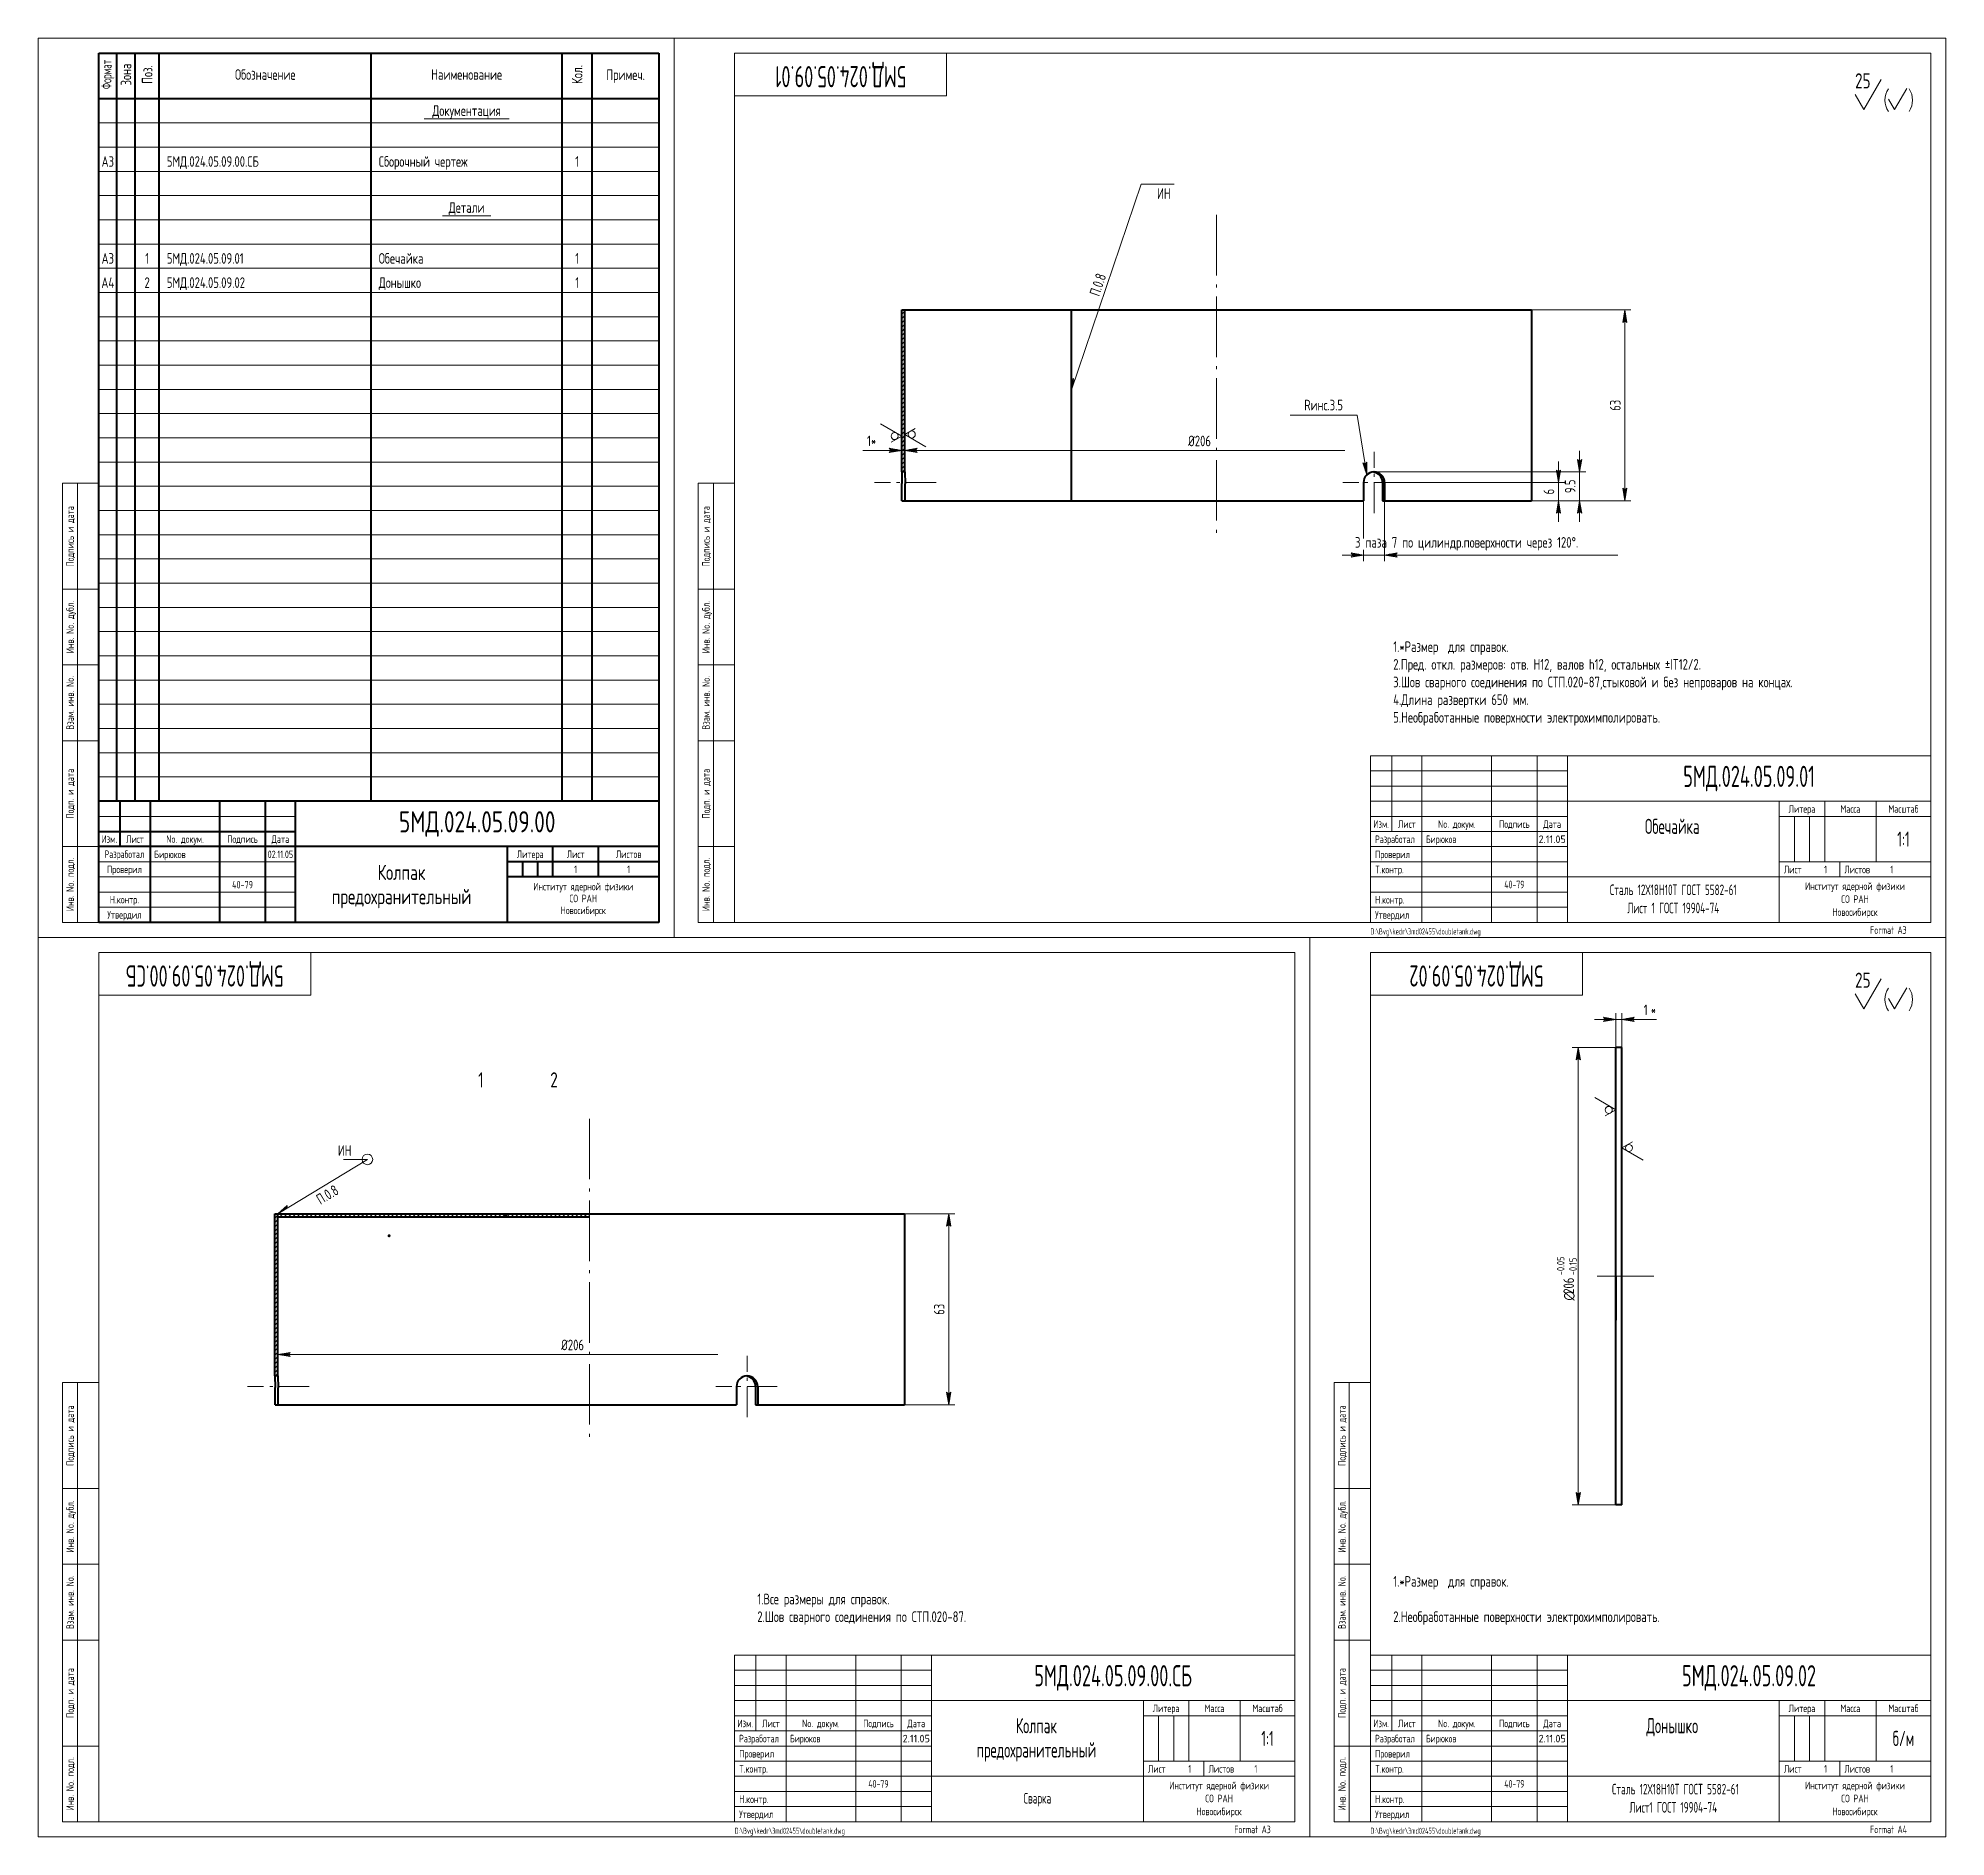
# Model space of a CAD drawing. Extents: x -414 to 4851, y -2165 to 1761.
# Drawn here: x 2794 to 3424, y 419 to 1013 of the extents above; entities that cross this region are included whole.
import ezdxf
from ezdxf.enums import TextEntityAlignment as Align

# ---------------------------------------------------------------- set-up
doc = ezdxf.new("R2010")
doc.units = 0
doc.linetypes.add('S-P10', pattern=[15, 10, -2, 1, -2])
doc.linetypes.add('S-P20', pattern=[27, 20, -3, 1, -3])
for name, color, linetype, lineweight in [('1', 9, 'CONTINUOUS', 20), ('2', 2, 'CONTINUOUS', 50), ('DIM', 4, 'CONTINUOUS', 20), ('HATCH', 5, 'CONTINUOUS', 20), ('TR', 3, 'CONTINUOUS', 20)]:
    doc.layers.add(name, color=color, linetype=linetype, lineweight=lineweight)
doc.styles.add('SIMPLEX', font='simplex.shx', dxfattribs={"width": 0.7})

msp = doc.modelspace()

# ---------------------------------------------------------------- texts
at = {"layer": 'DIM', "style": 'SIMPLEX', "width": 0.7}
for p in [(3399.439635571172, 996.6438015313795), (3399.439635571172, 699.6438015313795)]:
    msp.add_text('25', height=5, dxfattribs=at).set_placement(p, align=Align.RIGHT)
for s, p in [('5МД.024.05.09.00.СБ', (2836.789635571172, 970.7560392018383)), ('5МД.024.05.09.01', (2836.789635571172, 938.7560392018383)), ('5МД.024.05.09.02', (2836.789635571172, 930.7560392018383)), ('1', (3324.526349758266, 690.6063948677081)), ('*', (3326.859683091599, 690.6063948677081))]:
    msp.add_text(s, height=3.5, dxfattribs=at).set_placement(p)
for s, height, p in [('1', 3.5, (2972.289635571172, 970.7560392018383)), ('A3', 3.5, (2817.289635571172, 938.7560392018383)), ('1', 3.5, (2830.289635571172, 938.7560392018383)), ('1', 3.5, (2972.289635571172, 938.7560392018383)), ('A4', 3.5, (2817.289635571172, 930.7560392018383)), ('2', 3.5, (2830.289635571172, 930.7560392018383)), ('1', 3.5, (2972.289635571172, 930.7560392018383)), ('Rинс.3.5', 3.5, (3218.79941485491, 890.3232881728189)), ('1', 5, (2940.488056661746, 666.7193509320377)), ('2', 5, (2964.650762457876, 666.7193509320377))]:
    msp.add_text(s, height=height, dxfattribs=at).set_placement(p, align=Align.CENTER)
for s, p in [('Подпись и дата', (3016.089635571172, 848.7438015313794)), ('Инв. No. дубл.', (3016.089635571172, 818.7438015313794)), ('Взам. инв. No.', (3016.089635571172, 793.7438015313794)), ('Подп. и дата', (3016.089635571172, 763.7438015313794)), ('Инв. No. подл.', (3016.089635571172, 733.7438015313794)), ('Подпись и дата', (2806.089635571172, 551.7438015313795)), ('Подпись и дата', (3226.089635571172, 551.7438015313794)), ('Инв. No. дубл.', (2806.089635571172, 521.7438015313795)), ('Инв. No. дубл.', (3226.089635571172, 521.7438015313794)), ('Взам. инв. No.', (2806.089635571172, 496.7438015313795)), ('Взам. инв. No.', (3226.089635571172, 496.7438015313794)), ('Подп. и дата', (2806.089635571172, 466.7438015313795)), ('Подп. и дата', (3226.089635571172, 466.7438015313794)), ('Инв. No. подл.', (2806.089635571172, 436.7438015313795)), ('Инв. No. подл.', (3226.089635571172, 436.7438015313794))]:
    msp.add_text(s, height=2.5, rotation=90, dxfattribs=at).set_placement(p, align=Align.CENTER)
for s, height, p in [('5МД.024.05.09.00', 7, (2939.289635571172, 753.7438015313794)), ('1', 2.5, (2971.789635571172, 738.7438015313794)), ('1', 2.5, (2989.289635571172, 738.7438015313794))]:
    msp.add_text(s, height=height, dxfattribs=at).set_placement(p, align=Align.MIDDLE)
at = {"layer": 'DIM', "style": 'SIMPLEX', "width": 0.5599999999999757}
msp.add_text('02.11.05', height=2.5, dxfattribs=at).set_placement((2870.089635571172, 742.4438015313794), (2878.489635571172, 742.4438015313794), align=Align.FIT)
at = {"layer": 'DIM', "style": 'SIMPLEX', "width": 0.7}
msp.add_text('-0.05', height=2.4745, rotation=90, dxfattribs=at).set_placement((3299.044551817296, 604.7240611539505), align=Align.BOTTOM_LEFT)
msp.add_text('-0.15', height=2.4745, rotation=90, dxfattribs=at).set_placement((3299.919551817296, 604.7240611539505), align=Align.TOP_LEFT)
for s, p in [('∅', (3301.494551817296, 596.3615135828737)), ('206', (3301.494551817296, 598.5781802495404))]:
    msp.add_text(s, height=3.5, rotation=90, dxfattribs=at).set_placement(p)
at = {"layer": 'DIM', "char_height": 3.5, "attachment_point": 5, "rotation": 90, "style": 'SIMPLEX'}
for s, insert in [('\\A1;63', (3315.129201850225, 891.992384331447)), ('\\A1;6', (3293.210233927886, 863.4923843314473)), ('\\A1;9.5', (3300.210233927886, 865.2423843314473)), ('\\A1;63', (3091.847224682074, 593.4607267046953))]:
    msp.add_mtext(s, dxfattribs=dict(at, insert=insert))
at = {"layer": 'DIM', "char_height": 3.5, "attachment_point": 5, "style": 'SIMPLEX'}
for s, insert in [('\\A1;1*', (3069.54341975663, 880.2704200672268)), ('\\A1;%%c206', (3177.831125706752, 880.219493723379)), ('\\fSimplex|b0|i0|c204|p2;3 паза 7 по цилиндр.поверхности через 120\\Fsimplex.shx;°.', (3266.043641756518, 846.2593393376496)), ('\\A1;%%c206', (2970.779296045182, 581.6878360966272))]:
    msp.add_mtext(s, dxfattribs=dict(at, insert=insert))
at = {"layer": 'TR', "style": 'SIMPLEX'}
for s, height, width, p in [('Формат', 3.36, 0.6, (2817.289635571172, 1001.233801531379)), ('Зона', 3.5, 0.7, (2823.289635571172, 1001.233801531379)), ('Поз.', 3.5, 0.7, (2830.289635571172, 1001.233801531379)), ('Кол.', 3.5, 0.7, (2972.289635571172, 1001.233801531379))]:
    msp.add_text(s, height=height, rotation=90, dxfattribs=dict(at, width=width)).set_placement(p, align=Align.MIDDLE)
at = {"layer": 'TR', "style": 'SIMPLEX', "width": 0.7}
for s, height, p in [('Обозначение', 3.5, (2869.289635571172, 1001.233801531379)), ('Наименование', 3.5, (2935.789635571172, 1001.233801531379)), ('Примеч.', 3.5, (2988.289635571172, 1000.703555784688)), ('Литера', 2.5, (2956.789635571172, 743.3970228802777)), ('Лист', 2.5, (2971.789635571172, 743.7438015313794)), ('Листов', 2.5, (2989.289635571172, 743.7438015313794))]:
    msp.add_text(s, height=height, dxfattribs=at).set_placement(p, align=Align.MIDDLE)
at = {"layer": 'TR', "style": 'SIMPLEX'}
for s, height, width, p in [('Документация', 3.5, 0.7, (2935.789635571172, 987.5560392018383)), ('А3', 3.5, 0.7, (2817.289635571172, 970.7560392018383)), ('Детали', 3.5, 0.7, (2935.789635571172, 955.5560392018383)), ('Изм.', 2.5, 0.7, (2817.789635571172, 747.4938015313794)), ('Лист', 2.5, 0.7, (2826.289635571172, 747.4938015313794)), ('No. докум.', 2.5, 0.7, (2842.789635571172, 747.4938015313794)), ('Подпись', 2.5, 0.7, (2861.789635571172, 747.4938015313794)), ('Дата', 2.5, 0.7, (2874.289635571172, 747.4938015313794)), ('Разработал', 2.5, 0.6, (2822.789635571172, 742.4938015313794)), ('Проверил', 2.5, 0.7, (2822.789635571172, 737.4938015313794)), ('Колпак', 5, 0.7, (2914.289635571172, 735.2438015313794)), ('40-79', 2.5, 0.7, (2861.789635571172, 732.4438015313794)), ('предохранительный', 5, 0.7, (2914.289635571172, 727.2438015313794)), ('Институт ядерной физики', 2.5, 0.7, (2974.308428198719, 731.8072280561032)), ('Утвердил', 2.5, 0.7, (2822.789635571172, 722.4938015313794)), ('Н.контр.', 2.5, 0.7, (2822.789635571172, 727.4938015313794)), ('Новосибирск', 2.5, 0.7, (2974.308428198719, 723.9500851989606)), ('СО РАН', 2.5, 0.7, (2974.308428198719, 727.8786566275319))]:
    msp.add_text(s, height=height, dxfattribs=dict(at, width=width)).set_placement(p, align=Align.CENTER)
at = {"layer": 'TR', "style": 'SIMPLEX', "width": 0.7}
for s, height, p in [('Сборочный чертеж', 3.5, (2906.789635571172, 970.7560392018383)), ('ИН', 3.5, (3163.819622590502, 960.1562647419157)), ('Обечайка', 3.5, (2906.789635571172, 938.7560392018383)), ('Донышко', 3.5, (2906.789635571172, 930.7560392018383)), ('Бирюков', 2.5, (2832.589635571172, 742.4438015313794))]:
    msp.add_text(s, height=height, dxfattribs=at).set_placement(p)
for s, height, rotation, p in [('П.0.8', 3.5, 71.25159054559737, (3145.894502131902, 931.2738318582601)), ('Подпись и дата', 2.5, 90, (2806.089635571172, 848.7438015313794)), ('Инв. No. дубл.', 2.5, 90, (2806.089635571172, 818.7438015313794)), ('Взам. инв. No.', 2.5, 90, (2806.089635571172, 793.7438015313794)), ('Подп. и дата', 2.5, 90, (2806.089635571172, 763.7438015313794)), ('Инв. No. подл.', 2.5, 90, (2806.089635571172, 733.7438015313794)), ('П.0.8', 3.5, 31.29600016789752, (2890.726012943436, 629.8307046671691))]:
    msp.add_text(s, height=height, rotation=rotation, dxfattribs=at).set_placement(p, align=Align.CENTER)
msp.add_text('ИН', height=3.5, dxfattribs=at).set_placement((2897.771115600239, 644.1282957109757), align=Align.RIGHT)
at = {"layer": 'TR', "char_height": 3.5, "width": 170, "attachment_point": 7, "style": 'SIMPLEX'}
for s, insert in [('\\P\\P\\fSimplex|b0|i0|c204|p2;1.*Размер  для справок.\\P2.Пред. откл. размеров: отв. H12, валов h12, остальных ±IT12/2.\\P3.Шов сварного соединения по СТП.020-87,стыковой и без непроваров на концах.\\P4.Длина развертки 650 мм.\\P5.Необработанные поверхности электрохимполировать.', (3241.789635571172, 786.2438015313794)), ('\\fSimplex|b0|i0|c204|p2;1.*Размер\\Fsimplex.shx; \\fSimplex|b0|i0|c204|p2; для справок.\\P\\Fsimplex.shx; \\P2\\fSimplex|b0|i0|c204|p2;.Необработанные поверхности электрохимполировать.', (3241.789635571172, 489.2438015313794)), ('\\A1;1.Все размеры для справок.\\P2.Шов сварного соединения по СТП.020-87.', (3031.789635571172, 489.2438015313795))]:
    msp.add_mtext(s, dxfattribs=dict(at, insert=insert))

# ---------------------------------------------------------------- blocks, each defined once
blk = doc.blocks.new('LEADR')
at = {"layer": 'DIM'}
for p, q in [((-1.170416226631389, 0.2000000000000028), (0, 0)), ((-0.9997944300187243, -0.0002412563466975826), (-1.170416226631389, 0.2000000000000028)), ((0, 0), (-1.170416226631389, -0.1999999999999886)), ((-0.4381870021173455, 0.07487712356459042), (-1.063684681848329, 0.07474016190496968)), ((0, 0), (-1, 0)), ((-1.170416226631389, -0.1999999999999886), (-0.9997944300187243, -0.0002412563466975826)), ((-0.4396274744967172, -0.07512327059271229), (-1.063870801763059, -0.07525989858129378))]:
    blk.add_line(p, q, dxfattribs=at)
blk = doc.blocks.new('SVLEADR')
at = {"layer": 'DIM'}
for p, q in [((-1.170621796612664, -0.199758743653291), (-1, 0)), ((0, 0), (-1.170621796612664, -0.199758743653291)), ((-0.3755462257252447, -0.07510924514504325), (-1.064076371744335, -0.0750186422345962))]:
    blk.add_line(p, q, dxfattribs=at)
blk = doc.blocks.new('SHTAMP1')
at = {"layer": 'DIM', "color": 2}
for p, q in [((-185, 55), (0, 55)), ((-185, 55), (-185, 0)), ((-178, 55), (-178, 29.99999999999999)), ((-168, 55), (-168, 0)), ((-145, 55), (-145, 0)), ((-130, 55), (-130, 0)), ((-120, 55), (-120, 0)), ((-120, 40), (0, 40)), ((-49.99999999999997, 40), (-50, 0)), ((-34.99999999999997, 40), (-34.99999999999997, 20)), ((-17.99999999999997, 40), (-17.99999999999997, 20.00000000000001)), ((-185, 35), (-120, 35)), ((-49.99999999999997, 35), (0, 35)), ((-185, 30), (-120, 30)), ((-50, 20), (0, 20)), ((-29.99999999999994, 20.00000000000001), (-29.99999999999997, 15)), ((-120, 15), (0, 15))]:
    blk.add_line(p, q, dxfattribs=at)
at = {"layer": 'DIM'}
for p, q in [((-185, 50), (-120, 50)), ((-185, 45), (-120, 45)), ((-185, 40), (-120, 40)), ((-44.99999999999997, 35), (-44.99999999999997, 20)), ((-39.99999999999997, 35), (-39.99999999999997, 20)), ((-185, 25), (-120, 25)), ((-185, 20), (-120, 20)), ((-185, 15), (-120, 15)), ((-185, 10), (-120, 10)), ((-185, 5), (-120, 5))]:
    blk.add_line(p, q, dxfattribs=at)
at = {"layer": 'DIM', "style": 'SIMPLEX', "width": 0.6}
blk.add_text('1', height=2.5, dxfattribs=at).set_placement((-35.17607202795625, 16.2))
at = {"layer": 'DIM', "style": 'SIMPLEX', "width": 0.6, "flags": 8}
blk.add_attdef('ОБОЗНАЧЕНИЕ2', text='', height=7, dxfattribs=at).set_placement((-117, 60), align=Align.MIDDLE)
at = {"layer": 'DIM', "style": 'SIMPLEX', "width": 0.6}
for tag, height, p in [('ОБОЗНАЧЕНИЕ', 7, (-60, 47.5)), ('МАСШТАБ', 5, (-9, 27.5))]:
    blk.add_attdef(tag, text='', height=height, dxfattribs=at).set_placement(p, align=Align.MIDDLE)
at = {"layer": 'DIM', "style": 'SIMPLEX', "width": 0.9108433734939759}
blk.add_attdef('ДАТА', text='', height=2.5, dxfattribs=at).set_placement((-129.5, 26.2), (-120.5, 26.2), align=Align.FIT)
at = {"layer": 'DIM', "style": 'SIMPLEX', "width": 0.6}
blk.add_attdef('ТЕЛЕФОН', text='', height=2.5, dxfattribs=at).set_placement((-137.5, 12.5), align=Align.MIDDLE_CENTER)
for tag, p in [('ЛИСТОВ', (-13.325, 16.2)), ('FORMAT', (-20, -3.8))]:
    blk.add_attdef(tag, p, '', height=2.5, dxfattribs=at)
at = {"layer": 'TR', "style": 'SIMPLEX', "width": 0.7}
for s, p in [('Литера', (-42.49999999999997, 36.2)), ('Масса', (-26.49999999999997, 36.2)), ('Масштаб', (-9, 36.2)), ('Изм.', (-181.5, 31.2)), ('Лист', (-173, 31.2)), ('No. докум.', (-156.5, 31.2)), ('Подпись', (-137.5, 31.2)), ('Дата', (-125, 31.2)), ('Институт ядерной физики', (-25, 10.70243239950646)), ('СО РАН', (-25, 6.416718113792172)), ('Новосибирск', (-25, 2.131003828077887))]:
    blk.add_text(s, height=2.5, dxfattribs=at).set_placement(p, align=Align.CENTER)
at = {"layer": 'TR', "style": 'SIMPLEX'}
for s, width, p in [('Разработал', 0.6, (-183.5, 26.2)), ('Проверил', 0.7, (-183.5, 21.2)), ('T.контр.', 0.7, (-183.5, 16.2)), ('Лист', 0.7, (-48.5, 16.2)), ('Листов', 0.7, (-28.49999999999997, 16.2)), ('Н.контр.', 0.7, (-183.5, 6.200000000000001)), ('Утвердил', 0.7, (-183.5, 1.200000000000001))]:
    blk.add_text(s, height=2.5, dxfattribs=dict(at, width=width)).set_placement(p)
at = {"layer": 'TR', "style": 'SIMPLEX', "width": 0.6}
for tag, height, p in [('НАИМЕНОВАНИЕ', 5, (-85.34568711718521, 29.20002082529924)), ('НАИМЕНОВАНИЕ2', 5, (-85.34568711718521, 21.20002082529924)), ('СОРТАМЕНТ', 3.5, (-85, 3)), ('МАТЕРИАЛ', 3.5, (-85, 9))]:
    blk.add_attdef(tag, text='', height=height, dxfattribs=at).set_placement(p, align=Align.CENTER)
for tag, p, height in [('РАЗРАБОТАЛ', (-166.7, 26.2), 2.5), ('ПРОВЕРИЛ', (-166.7, 21.2), 2.5), ('НОРМОКОНТРОЛЬ', (-166.7, 6.199999999999998), 2.5), ('УТВЕРДИЛ', (-166.7, 1.199999999999999), 2.5), ('ФАЙЛ', (-185, -4), 2)]:
    blk.add_attdef(tag, p, '', height=height, dxfattribs=at)

# ---------------------------------------------------------------- hatches: boundary and pattern name
at = {"layer": 'HATCH'}
h = msp.add_hatch(dxfattribs=at)
h.set_pattern_fill('U', color=256, angle=45, style=0, pattern_type=0)
h.set_pattern_definition([(45, (-518.9022424587756, 152.1413542951542), (-0.7071067811865475, 0.7071067811865476), [])])
h.paths.add_polyline_path([(3080.460086423296, 923.4923843314475), (3079.460086423296, 923.4923843314475), (3079.460086423296, 869.9923843314474), (3080.460086423296, 869.9923843314474)])
h = msp.add_hatch(dxfattribs=at)
h.set_pattern_fill('U', color=256, angle=45, style=0, pattern_type=0)
h.set_pattern_definition([(45, (-725.9540721203457, -146.3903033315976), (-0.7071067811865475, 0.7071067811865476), [])])
h.paths.add_polyline_path([(2873.408256761726, 624.9607267046957), (2872.408256761726, 624.9607267046957), (2872.408256761727, 571.4607267046956), (2873.408256761726, 571.4607267046956)])
h = msp.add_hatch(dxfattribs=at)
h.set_pattern_fill('U', color=256, angle=135, style=0, pattern_type=0)
h.set_pattern_definition([(135, (-725.9540721203457, -146.3903033315976), (-0.7071067811865476, -0.7071067811865475), [])])
h.paths.add_polyline_path([(2873.408256761726, 624.9607267046957), (2873.408256761726, 623.9607267046956), (2976.408256761726, 623.9607267046957), (2976.408256761726, 624.9607267046955)])

# ---------------------------------------------------------------- linework, layer by layer
at = {"layer": '1'}
for p, q in [((2814.289635571172, 985.2560392018383), (2999.289635571172, 985.2560392018383)), ((2814.289635571172, 977.2560392018383), (2999.289635571172, 977.2560392018383)), ((2814.289635571172, 969.2560392018383), (2999.289635571172, 969.2560392018383)), ((2814.289635571172, 961.2560392018383), (2999.289635571172, 961.2560392018383)), ((2814.289635571172, 953.2560392018383), (2999.289635571172, 953.2560392018383)), ((2814.289635571172, 945.2560392018383), (2999.289635571172, 945.2560392018383)), ((2814.289635571172, 937.2560392018383), (2999.289635571172, 937.2560392018383)), ((2814.289635571172, 929.2560392018383), (2999.289635571172, 929.2560392018383)), ((2814.289635571172, 921.2560392018383), (2999.289635571172, 921.2560392018383)), ((2814.289635571172, 913.2560392018383), (2999.289635571172, 913.2560392018383)), ((2814.289635571172, 905.2560392018383), (2999.289635571172, 905.2560392018383)), ((2814.289635571172, 897.2560392018383), (2999.289635571172, 897.2560392018383)), ((2814.289635571172, 889.2560392018383), (2999.289635571172, 889.2560392018383)), ((2814.289635571172, 881.2560392018383), (2999.289635571172, 881.2560392018383)), ((2814.289635571172, 873.2560392018383), (2999.289635571172, 873.2560392018383)), ((2814.289635571172, 865.2560392018383), (2999.289635571172, 865.2560392018383)), ((2814.289635571172, 857.2560392018383), (2999.289635571172, 857.2560392018383)), ((2814.289635571172, 849.2560392018383), (2999.289635571172, 849.2560392018383)), ((2814.289635571172, 841.2560392018383), (2999.289635571172, 841.2560392018383)), ((2814.289635571172, 833.2560392018383), (2999.289635571172, 833.2560392018383)), ((2814.289635571172, 825.2560392018383), (2999.289635571172, 825.2560392018383)), ((2814.289635571172, 817.2560392018383), (2999.289635571172, 817.2560392018383)), ((2814.289635571172, 809.2560392018383), (2999.289635571172, 809.2560392018383)), ((2814.289635571172, 801.2560392018383), (2999.289635571172, 801.2560392018383)), ((2814.289635571172, 793.2560392018383), (2999.289635571172, 793.2560392018383)), ((2814.289635571172, 785.2560392018383), (2999.289635571172, 785.2560392018383)), ((2814.289635571172, 777.2560392018383), (2999.289635571172, 777.2560392018383)), ((2814.289635571172, 769.2560392018383), (2999.289635571172, 769.2560392018383)), ((2879.289635571172, 756.2438015313794), (2814.289635571172, 756.2438015313794)), ((2879.289635571172, 741.2438015313794), (2814.289635571172, 741.2438015313794)), ((2814.289635571172, 736.2438015313794), (2879.289635571172, 736.2438015313794)), ((2879.289635571172, 731.2438015313794), (2814.289635571172, 731.2438015313794)), ((2814.289635571172, 726.2438015313794), (2879.289635571172, 726.2438015313794))]:
    msp.add_line(p, q, dxfattribs=at)
at = {"layer": '1', "linetype": 'S-P20'}
for p, q in [((3183.460086423296, 954.9158469997831), (3183.460086423296, 848.4796621942046)), ((2976.408256761726, 656.3841893730313), (2976.408256761726, 549.9480045674528)), ((3309.096451676404, 604.4108111539506), (3327.817299226936, 604.4108111539506))]:
    msp.add_line(p, q, dxfattribs=at)
at = {"layer": '1', "linetype": 'S-P10'}
for p, q in [((3235.460086423296, 856.3529740333973), (3235.460086423296, 876.6317946294974)), ((3090.798897856482, 866.4923843314474), (3070.520077260382, 866.4923843314474)), ((3245.44198669099, 866.4923843314474), (3225.16316609489, 866.4923843314474)), ((3028.408256761726, 557.8213164066456), (3028.408256761726, 578.1001370027457)), ((2883.747068194912, 567.9607267046956), (2863.468247598812, 567.9607267046956)), ((3038.39015702942, 567.9607267046956), (3018.11133643332, 567.9607267046956))]:
    msp.add_line(p, q, dxfattribs=at)
at = {"layer": '2'}
for p, q in [((2814.289635571172, 721.2438015313794), (2814.289635571172, 1008.243801531379)), ((2814.289635571172, 1008.243801531379), (2999.289635571172, 1008.243801531379)), ((2820.289635571172, 761.2438015313794), (2820.289635571172, 1008.243801531379)), ((2826.289635571172, 761.2438015313794), (2826.289635571172, 1008.243801531379)), ((2834.289635571172, 761.2438015313794), (2834.289635571172, 1008.243801531379)), ((2904.289635571172, 761.2438015313794), (2904.289635571172, 1008.243801531379)), ((2967.289635571172, 761.2438015313794), (2967.289635571172, 1008.243801531379)), ((2977.289635571172, 761.2438015313794), (2977.289635571172, 1008.243801531379)), ((2999.289635571172, 1008.243801531379), (2999.289635571172, 721.2438015313794)), ((2999.289635571172, 993.2560392018383), (2814.289635571172, 993.2560392018383)), ((3079.460086423296, 923.4923843314475), (3287.460086423296, 923.492384331447)), ((3079.460086423296, 869.9923843314474), (3079.460086423296, 923.492384331447)), ((3080.460086423296, 869.9923843314474), (3080.460086423296, 923.4923843314476)), ((3135.426696604383, 923.492384331447), (3135.426696604383, 860.492384331447)), ((3287.460086423296, 923.492384331447), (3287.460086423296, 860.492384331447)), ((3080.460086423296, 869.9923843314474), (3079.460086423296, 869.9923843314474)), ((3079.460086423296, 869.9923843314474), (3079.560086423296, 866.1399389900153)), ((3080.460086423296, 869.9923843314474), (3080.560086423296, 866.1036660409746)), ((3079.560086423296, 860.4923843314475), (3079.560086423296, 866.1399389900153)), ((3080.560086423296, 860.4923843314475), (3080.560086423296, 866.1036660409746)), ((3231.960086423296, 866.4923843314474), (3231.960086423296, 860.4923843314472)), ((3238.260086423296, 866.4923843314474), (3238.260086423296, 860.4923843314472)), ((3238.960086423296, 866.4923843314474), (3238.960086423296, 860.4923843314472)), ((3079.560086423296, 860.4923843314475), (3231.960086423296, 860.4923843314473)), ((3238.260086423296, 860.4923843314473), (3287.460086423296, 860.492384331447)), ((2999.289635571172, 761.2438015313794), (2814.289635571172, 761.2438015313794)), ((2821.289635571172, 761.2438015313794), (2821.289635571172, 746.2438015313794)), ((2831.289635571172, 761.2438015313794), (2831.289635571172, 721.2438015313794)), ((2854.289635571172, 721.2438015313794), (2854.289635571172, 761.2438015313794)), ((2869.289635571172, 761.2438015313794), (2869.289635571172, 721.2438015313794)), ((2879.289635571172, 721.2438015313794), (2879.289635571172, 761.2438015313794)), ((2814.289635571172, 751.2438015313794), (2879.289635571172, 751.2438015313794)), ((2999.289635571172, 746.2438015313794), (2814.289635571172, 746.2438015313794)), ((2949.289635571172, 721.2438015313794), (2949.289635571172, 746.2438015313794)), ((2964.289635571172, 736.2438015313794), (2964.289635571172, 746.2438015313794)), ((2979.289635571172, 736.2438015313794), (2979.289635571172, 746.2438015313794)), ((2999.289635571172, 741.2438015313794), (2949.289635571172, 741.2438015313794)), ((2954.289635571172, 741.2438015313794), (2954.289635571172, 736.2438015313794)), ((2959.289635571172, 736.2438015313794), (2959.289635571172, 741.2438015313794)), ((2999.289635571172, 736.2438015313794), (2949.289635571172, 736.2438015313794)), ((2999.289635571172, 721.2438015313794), (2814.289635571172, 721.2438015313794)), ((3315.304808455378, 528.9108111539506), (3315.304808455378, 679.9108111539506)), ((3317.304808455378, 679.9108111539506), (3315.304808455378, 679.9108111539506)), ((3317.304808455378, 620.9108111539501), (3317.304808455378, 679.9108111539506)), ((2872.408256761726, 624.9607267046957), (3080.408256761726, 624.9607267046953)), ((2872.408256761726, 571.4607267046956), (2872.408256761726, 624.9607267046953)), ((2873.408256761726, 571.4607267046956), (2873.408256761726, 624.9607267046958)), ((2873.408256761726, 623.9607267046957), (2976.408256761726, 623.9607267046957)), ((3080.408256761726, 624.9607267046953), (3080.408256761726, 561.9607267046953)), ((3317.304808455379, 528.9108111539506), (3317.304808455378, 620.9108111539501)), ((3315.304808455378, 604.4108111539506), (3315.304808455378, 589.9108111539506)), ((2873.408256761726, 571.4607267046956), (2872.408256761726, 571.4607267046956)), ((2872.408256761726, 571.4607267046956), (2872.508256761726, 567.6082813632635)), ((2872.508256761726, 561.9607267046957), (2872.508256761726, 567.6082813632635)), ((2873.408256761726, 571.4607267046956), (2873.508256761726, 567.5720084142229)), ((2873.508256761726, 561.9607267046957), (2873.508256761726, 567.5720084142229)), ((3024.908256761726, 567.9607267046956), (3024.908256761726, 561.9607267046954)), ((3031.208256761726, 567.9607267046956), (3031.208256761726, 561.9607267046954)), ((3031.908256761726, 567.9607267046956), (3031.908256761726, 561.9607267046954)), ((2872.508256761726, 561.9607267046957), (3024.908256761726, 561.9607267046955)), ((3031.208256761726, 561.9607267046955), (3080.408256761726, 561.9607267046953)), ((3317.304808455378, 528.9108111539506), (3315.304808455378, 528.9108111539506))]:
    msp.add_line(p, q, dxfattribs=at)
for centre, end in [((3235.460086423296, 866.4923843314474), 180), ((3234.760086423296, 866.4923843314474), 84.26082952273478), ((3028.408256761726, 567.9607267046956), 180), ((3027.708256761726, 567.9607267046956), 84.26082952273478)]:
    msp.add_arc(centre, 3.5, 0, end, dxfattribs=at)
at = {"layer": 'DIM'}
for p, q in [((2921.789635571172, 986.5560392018383), (2949.789635571172, 986.5560392018383)), ((3135.426696604383, 896.8076848563253), (3158.569622590502, 964.9907647419158)), ((3158.569622590502, 964.9907647419158), (3169.500125339006, 964.9907647419158)), ((2927.789635571172, 954.5560392018383), (2943.789635571172, 954.5560392018383)), ((3287.460086423296, 923.492384331447), (3320.279201850225, 923.492384331447)), ((3318.279201850225, 863.992384331447), (3318.279201850225, 919.992384331447)), ((3229.85941485491, 888.783288172819), (3207.73941485491, 888.783288172819)), ((3233.061529324196, 869.041290732702), (3229.85941485491, 888.783288172819)), ((3075.960086423296, 877.1204200672269), (3066.626753089963, 877.1204200672269)), ((3080.460086423296, 877.1204200672269), (3079.460086423296, 877.1204200672269)), ((3083.960086423296, 877.069493723379), (3225.831125706752, 877.069493723379)), ((3303.360233927886, 873.4923843314474), (3303.360233927886, 876.9923843314474)), ((3235.460086423296, 869.9923843314474), (3305.360233927886, 869.9923843314474)), ((3296.360233927886, 869.9923843314474), (3296.360233927886, 873.4923843314474)), ((3303.360233927886, 860.492384331447), (3303.360233927886, 869.9923843314474)), ((3245.44198669099, 866.4923843314474), (3298.360233927886, 866.4923843314474)), ((3296.360233927886, 860.492384331447), (3296.360233927886, 866.4923843314474)), ((3231.960086423296, 860.4923843314473), (3231.960086423296, 848.0233095706088)), ((3238.960086423296, 860.4923843314473), (3238.960086423296, 840.5260060043163)), ((3287.460086423296, 860.492384331447), (3320.279201850225, 860.492384331447)), ((3287.460086423296, 860.492384331447), (3298.360233927886, 860.492384331447)), ((3287.460086423296, 860.492384331447), (3305.360233927886, 860.492384331447)), ((3296.360233927886, 856.992384331447), (3296.360233927886, 853.492384331447)), ((3303.360233927886, 856.992384331447), (3303.360233927886, 853.492384331447)), ((3231.960086423296, 844.2656064145193), (3231.960086423296, 840.5260060043163)), ((3228.460086423296, 842.5260060043163), (3224.960086423296, 842.5260060043163)), ((3231.960086423296, 842.5260060043163), (3238.960086423296, 842.5260060043163)), ((3242.460086423296, 842.5260060043163), (3315.960086423296, 842.5260060043163)), ((3311.804808455378, 689.206394867708), (3308.304808455378, 689.206394867708)), ((3315.304808455378, 679.9108111539506), (3315.304808455378, 691.206394867708)), ((3315.304808455378, 689.206394867708), (3317.304808455378, 689.206394867708)), ((3317.304808455378, 679.9108111539506), (3317.304808455378, 691.206394867708)), ((3320.804808455378, 689.206394867708), (3328.738141788712, 689.206394867708)), ((3315.304808455378, 679.9108111539506), (3300.894551817296, 679.9108111539506)), ((3302.894551817296, 532.4108111539506), (3302.894551817296, 676.4108111539506)), ((2873.408256761726, 624.9607267046957), (2903.021115600239, 642.9627957109758)), ((2903.021115600239, 642.9627957109758), (2895.145865207714, 642.9627957109758)), ((3080.408256761726, 624.9607267046953), (3096.997224682074, 624.9607267046953)), ((3094.997224682074, 565.4607267046953), (3094.997224682074, 621.4607267046953)), ((2876.908256761726, 578.5378360966272), (3018.779296045182, 578.5378360966272)), ((3080.408256761726, 561.9607267046953), (3096.997224682074, 561.9607267046953)), ((3315.304808455378, 528.9108111539506), (3300.894551817296, 528.9108111539506))]:
    msp.add_line(p, q, dxfattribs=at)
at = {"layer": 'DIM', "color": 2}
for p, q in [((2802.289635571172, 721.2438015313794), (2802.289635571172, 866.2438015313794)), ((2814.289635571172, 866.2438015313794), (2802.289635571172, 866.2438015313794)), ((2807.289635571172, 721.2438015313794), (2807.289635571172, 866.2438015313794)), ((3012.289635571172, 721.2438015313794), (3012.289635571172, 866.2438015313794)), ((3024.289635571172, 866.2438015313794), (3012.289635571172, 866.2438015313794)), ((3017.289635571172, 721.2438015313794), (3017.289635571172, 866.2438015313794)), ((2814.289635571172, 831.2438015313794), (2802.289635571172, 831.2438015313794)), ((3024.289635571172, 831.2438015313794), (3012.289635571172, 831.2438015313794)), ((2814.289635571172, 806.2438015313794), (2802.289635571172, 806.2438015313794)), ((3024.289635571172, 806.2438015313794), (3012.289635571172, 806.2438015313794)), ((2814.289635571172, 781.2438015313794), (2802.289635571172, 781.2438015313794)), ((3024.289635571172, 781.2438015313794), (3012.289635571172, 781.2438015313794)), ((2814.289635571172, 746.2438015313794), (2802.289635571172, 746.2438015313794)), ((3024.289635571172, 746.2438015313794), (3012.289635571172, 746.2438015313794)), ((2814.289635571172, 721.2438015313794), (2802.289635571172, 721.2438015313794)), ((3024.289635571172, 721.2438015313794), (3012.289635571172, 721.2438015313794)), ((2802.289635571172, 424.2438015313795), (2802.289635571172, 569.2438015313794)), ((2814.289635571172, 569.2438015313794), (2802.289635571172, 569.2438015313794)), ((2807.289635571172, 424.2438015313795), (2807.289635571172, 569.2438015313794)), ((3234.289635571172, 569.2438015313794), (3222.289635571172, 569.2438015313794)), ((3222.289635571172, 424.2438015313794), (3222.289635571172, 569.2438015313794)), ((3227.289635571172, 424.2438015313794), (3227.289635571172, 569.2438015313794)), ((2814.289635571172, 534.2438015313794), (2802.289635571172, 534.2438015313794)), ((3234.289635571172, 534.2438015313794), (3222.289635571172, 534.2438015313794)), ((2814.289635571172, 509.2438015313795), (2802.289635571172, 509.2438015313795)), ((3234.289635571172, 509.2438015313794), (3222.289635571172, 509.2438015313794)), ((2814.289635571172, 484.2438015313795), (2802.289635571172, 484.2438015313795)), ((3234.289635571172, 484.2438015313794), (3222.289635571172, 484.2438015313794)), ((2814.289635571172, 449.2438015313795), (2802.289635571172, 449.2438015313795)), ((3234.289635571172, 449.2438015313794), (3222.289635571172, 449.2438015313794)), ((2814.289635571172, 424.2438015313795), (2802.289635571172, 424.2438015313795)), ((3234.289635571172, 424.2438015313794), (3222.289635571172, 424.2438015313794)), ((3234.289635571172, 424.2438015313794), (3222.289635571172, 424.2438015313794))]:
    msp.add_line(p, q, dxfattribs=at)
at = {"layer": 'DIM'}
for points in [[(2794.289635571172, 716.2438015313794), (2794.289635571172, 1013.243801531379), (3004.289635571172, 1013.243801531379), (3004.289635571172, 716.2438015313794)], [(3004.289635571172, 716.2438015313794), (3004.289635571172, 1013.243801531379), (3424.289635571172, 1013.243801531379), (3424.289635571172, 716.2438015313794)], [(2794.289635571172, 419.2438015313795), (2794.289635571172, 716.2438015313794), (3214.289635571172, 716.2438015313794), (3214.289635571172, 419.2438015313795)], [(3214.289635571172, 419.2438015313794), (3214.289635571172, 716.2438015313794), (3424.289635571172, 716.2438015313794), (3424.289635571172, 419.2438015313794)]]:
    msp.add_lwpolyline(points, close=True, dxfattribs=at)
at = {"layer": 'DIM', "color": 2}
for points in [[(3024.289635571172, 721.2438015313794), (3024.289635571172, 1008.243801531379), (3419.289635571172, 1008.243801531379), (3419.289635571172, 721.2438015313794)], [(2814.289635571172, 424.2438015313795), (2814.289635571172, 711.2438015313794), (3209.289635571172, 711.2438015313794), (3209.289635571172, 424.2438015313795)], [(3234.289635571172, 424.2438015313794), (3234.289635571172, 711.2438015313794), (3419.289635571172, 711.2438015313794), (3419.289635571172, 424.2438015313794)]]:
    msp.add_lwpolyline(points, close=True, dxfattribs=at)
for points in [[(3024.289635571172, 994.2438015313794), (3094.289635571172, 994.2438015313794), (3094.289635571172, 1008.243801531379)], [(2814.289635571172, 697.2438015313794), (2884.289635571172, 697.2438015313794), (2884.289635571172, 711.2438015313794)], [(3234.289635571172, 697.2438015313794), (3304.289635571172, 697.2438015313794), (3304.289635571172, 711.2438015313794)]]:
    msp.add_lwpolyline(points, dxfattribs=at)
at = {"layer": 'DIM', "flags": 128}
for points in [[(3394.302884225224, 994.6438015313795), (3397.189635571172, 989.6438015313795), (3402.963138263068, 999.6438015313795)], [(3405.318909629008, 993.1438015313795), (3407.339635571172, 989.6438015313795), (3411.381087455499, 996.6438015313795)], [(3075.960086423296, 879.7982864162886), (3079.460086423296, 881.8190123584523), (3072.460086423296, 885.8604642427795)], [(3083.960086423296, 884.3798084521048), (3080.460086423296, 882.3590825099412), (3087.460086423296, 878.317630625614)], [(3394.302884225224, 697.6438015313795), (3397.189635571172, 692.6438015313795), (3402.963138263068, 702.6438015313795)], [(3405.318909629008, 696.1438015313795), (3407.339635571172, 692.6438015313795), (3411.381087455499, 699.6438015313795)], [(3311.782826081181, 657.3137483565642), (3315.304808455379, 659.2959121967076), (3308.349617601127, 663.4140007720371)], [(3320.804808455378, 648.7735361324355), (3317.304808455378, 646.7528101902719), (3324.304808455378, 642.7113583059447)]]:
    msp.add_lwpolyline(points, dxfattribs=at)
for points in [[(2910.296938983771, 617.9657925422267, 0.5, 0.5, 458.3655088839218), (2910.298864809537, 617.9647674509636, 0, 0, 0), (2935.238056661746, 665.3193509320378, 0, 0, 0), (2945.738056661746, 665.3193509320378, 0, 0, 0)], [(2948.725448859066, 624.7827484944336, 0.5, 0.5, 458.3655088839218), (2948.727556137629, 624.7821836988624, 0, 0, 0), (2959.400762457876, 665.3193509320378, 0, 0, 0), (2969.900762457876, 665.3193509320378, 0, 0, 0)]]:
    msp.add_lwpolyline(points, format="xyseb", dxfattribs=at)
at = {"layer": 'DIM'}
for centre, radius in [((3077.125586423296, 881.8190123584525), 1.1655), ((3082.794586423296, 882.3590825099412), 1.1655), ((3312.970449258637, 659.321551825956), 1.1655), ((2903.021115600239, 642.9627957109758), 1.75), ((3319.639308455379, 646.7528101902717), 1.1655)]:
    msp.add_circle(centre, radius, dxfattribs=at)
for centre, start, end in [((3410.839635571172, 992.7938015313796), 146.0000000000001, 214.0000000000001), ((3406.639635571172, 992.7938015313796), 325.9999999999999, 33.99999999999987), ((3410.839635571172, 695.7938015313796), 146.0000000000001, 214.0000000000001), ((3406.639635571172, 695.7938015313796), 325.9999999999999, 33.99999999999987)]:
    msp.add_arc(centre, 6.649999999999909, start, end, dxfattribs=at)

# ---------------------------------------------------------------- block references
ref = msp.add_blockref('SHTAMP1', (3419.289635571172, 721.2438015313794), dxfattribs=at)
ref.add_attrib('ФАЙЛ', 'D:\\Bvg\\kedr\\3md02455\\doubletank.dwg', (3234.289635571172, 717.2438015313794), dxfattribs={"layer": 'TR', "height": 2, "style": 'SIMPLEX', "width": 0.6})
ref.add_attrib('РАЗРАБОТАЛ', 'Бирюков', (3252.589635571172, 747.4438015313794), dxfattribs={"layer": 'TR', "height": 2.5, "style": 'SIMPLEX', "width": 0.6})
ref.add_attrib('ТЕЛЕФОН', '40-79', dxfattribs={"height": 2.5, "style": 'SIMPLEX', "width": 0.6}).set_placement((3281.789635571172, 733.7438015313794), align=Align.MIDDLE_CENTER)
ref.add_attrib('ДАТА', '2.11.05', dxfattribs={"height": 2.5, "style": 'SIMPLEX', "width": 0.7132075471698116}).set_placement((3289.789635571172, 747.4438015313794), (3298.789635571172, 747.4438015313794), align=Align.FIT)
ref.add_attrib('ОБОЗНАЧЕНИЕ', '5МД.024.05.09.01', dxfattribs={"height": 7, "style": 'SIMPLEX', "width": 0.6}).set_placement((3359.289635571172, 768.7438015313794), align=Align.MIDDLE)
ref.add_attrib('МАСШТАБ', '1:1', dxfattribs={"height": 5, "style": 'SIMPLEX', "width": 0.6}).set_placement((3410.289635571172, 748.7438015313794), align=Align.MIDDLE)
ref.add_attrib('НАИМЕНОВАНИЕ', 'Обечайка', dxfattribs={"layer": 'TR', "height": 5, "style": 'SIMPLEX', "width": 0.6}).set_placement((3333.943948453987, 750.4438015313794), align=Align.CENTER)
ref.add_attrib('МАТЕРИАЛ', 'Сталь 12Х18Н10Т ГОСТ 5582-61', dxfattribs={"layer": 'TR', "height": 3.5, "style": 'SIMPLEX', "width": 0.6}).set_placement((3334.289635571172, 730.2438015313794), align=Align.CENTER)
ref.add_attrib('СОРТАМЕНТ', 'Лист 1 ГОСТ 19904-74', dxfattribs={"layer": 'TR', "height": 3.5, "style": 'SIMPLEX', "width": 0.6}).set_placement((3334.289635571172, 724.2438015313794), align=Align.CENTER)
ref.add_attrib('ЛИСТОВ', '1', (3405.964635571172, 737.4438015313794), dxfattribs={"height": 2.5, "style": 'SIMPLEX', "width": 0.6})
ref.add_attrib('FORMAT', 'Format A3', (3399.289635571172, 717.4438015313794), dxfattribs={"height": 2.5, "style": 'SIMPLEX', "width": 0.6})
ref.add_attrib('ОБОЗНАЧЕНИЕ2', '5МД.024.05.09.01', dxfattribs={"height": 7, "rotation": 180, "style": 'SIMPLEX', "width": 0.6, "flags": 8}).set_placement((3059.289635571172, 1001.243801531379), align=Align.MIDDLE)
at = {"layer": 'DIM', "xscale": 3.5, "yscale": 3.5, "zscale": 3.5}
for name, p, rotation in [('LEADR', (3318.279201850225, 923.492384331447), 90), ('SVLEADR', (3135.426696604383, 896.8076848563253), 251.2515905455973), ('LEADR', (3080.460086423296, 877.1204200672269), 180), ('LEADR', (3233.061529324196, 869.041290732702), 279.2130328402126), ('LEADR', (3296.360233927886, 866.4923843314474), 270), ('LEADR', (3303.360233927886, 869.9923843314474), 270), ('LEADR', (3318.279201850225, 860.492384331447), 270), ('LEADR', (3296.360233927886, 860.492384331447), 90), ('LEADR', (3303.360233927886, 860.492384331447), 90), ('LEADR', (3238.960086423296, 842.5260060043163), 180), ('LEADR', (3317.304808455378, 689.206394867708), 180), ('LEADR', (3302.894551817296, 679.9108111539506), 90), ('SVLEADR', (2873.408256761726, 624.9607267046957), 211.2960001678975), ('LEADR', (3094.997224682074, 624.9607267046953), 90), ('LEADR', (2873.408256761726, 578.5378360966272), 180), ('LEADR', (3094.997224682074, 561.9607267046953), 270), ('LEADR', (3302.894551817296, 528.9108111539506), 270)]:
    msp.add_blockref(name, p, dxfattribs=dict(at, rotation=rotation))
for p in [(3079.460086423296, 877.1204200672269), (3231.960086423296, 842.5260060043163), (3315.304808455378, 689.206394867708)]:
    msp.add_blockref('LEADR', p, dxfattribs=at)
at = {"layer": 'DIM'}
ref = msp.add_blockref('SHTAMP1', (3209.289635571172, 424.2438015313795), dxfattribs=at)
ref.add_attrib('ФАЙЛ', 'D:\\Bvg\\kedr\\3md02455\\doubletank.dwg', (3024.289635571172, 420.2438015313795), dxfattribs={"layer": 'TR', "height": 2, "style": 'SIMPLEX', "width": 0.6})
ref.add_attrib('РАЗРАБОТАЛ', 'Бирюков', (3042.589635571172, 450.4438015313794), dxfattribs={"layer": 'TR', "height": 2.5, "style": 'SIMPLEX', "width": 0.6})
ref.add_attrib('ТЕЛЕФОН', '40-79', dxfattribs={"height": 2.5, "style": 'SIMPLEX', "width": 0.6}).set_placement((3071.789635571172, 436.7438015313795), align=Align.MIDDLE_CENTER)
ref.add_attrib('ДАТА', '2.11.05', dxfattribs={"height": 2.5, "style": 'SIMPLEX', "width": 0.7132075471698115}).set_placement((3079.789635571172, 450.4438015313794), (3088.789635571172, 450.4438015313794), align=Align.FIT)
ref.add_attrib('ОБОЗНАЧЕНИЕ', '5МД.024.05.09.00.СБ', dxfattribs={"height": 7, "style": 'SIMPLEX', "width": 0.6}).set_placement((3149.289635571172, 471.7438015313795), align=Align.MIDDLE)
ref.add_attrib('МАСШТАБ', '1:1', dxfattribs={"height": 5, "style": 'SIMPLEX', "width": 0.6}).set_placement((3200.289635571172, 451.7438015313795), align=Align.MIDDLE)
ref.add_attrib('НАИМЕНОВАНИЕ', 'Колпак', dxfattribs={"layer": 'TR', "height": 5, "style": 'SIMPLEX', "width": 0.6}).set_placement((3123.943948453987, 453.4438015313794), align=Align.CENTER)
ref.add_attrib('НАИМЕНОВАНИЕ2', 'предохранительный', dxfattribs={"layer": 'TR', "height": 5, "style": 'SIMPLEX', "width": 0.6}).set_placement((3123.943948453987, 445.4438223566787), align=Align.CENTER)
ref.add_attrib('МАТЕРИАЛ', 'Сварка', dxfattribs={"layer": 'TR', "height": 3.5, "style": 'SIMPLEX', "width": 0.6}).set_placement((3124.289635571172, 430.2438015313795), align=Align.CENTER)
ref.add_attrib('ЛИСТОВ', '1', (3195.964635571172, 440.4438015313794), dxfattribs={"height": 2.5, "style": 'SIMPLEX', "width": 0.6})
ref.add_attrib('FORMAT', 'Format A3', (3189.289635571172, 420.4438015313794), dxfattribs={"height": 2.5, "style": 'SIMPLEX', "width": 0.6})
ref.add_attrib('ОБОЗНАЧЕНИЕ2', '5МД.024.05.09.00.СБ', dxfattribs={"height": 7, "rotation": 180, "style": 'SIMPLEX', "width": 0.6, "flags": 8}).set_placement((2849.289635571172, 704.2438015313794), align=Align.MIDDLE)
ref = msp.add_blockref('SHTAMP1', (3419.289635571172, 424.2438015313794), dxfattribs=at)
ref.add_attrib('ФАЙЛ', 'D:\\Bvg\\kedr\\3md02455\\doubletank.dwg', (3234.289635571172, 420.2438015313794), dxfattribs={"layer": 'TR', "height": 2, "style": 'SIMPLEX', "width": 0.6})
ref.add_attrib('РАЗРАБОТАЛ', 'Бирюков', (3252.589635571172, 450.4438015313794), dxfattribs={"layer": 'TR', "height": 2.5, "style": 'SIMPLEX', "width": 0.6})
ref.add_attrib('ТЕЛЕФОН', '40-79', dxfattribs={"height": 2.5, "style": 'SIMPLEX', "width": 0.6}).set_placement((3281.789635571172, 436.7438015313794), align=Align.MIDDLE_CENTER)
ref.add_attrib('ДАТА', '2.11.05', dxfattribs={"height": 2.5, "style": 'SIMPLEX', "width": 0.7132075471698114}).set_placement((3289.789635571172, 450.4438015313794), (3298.789635571172, 450.4438015313794), align=Align.FIT)
ref.add_attrib('ОБОЗНАЧЕНИЕ', '5МД.024.05.09.02', dxfattribs={"height": 7, "style": 'SIMPLEX', "width": 0.6}).set_placement((3359.289635571172, 471.7438015313794), align=Align.MIDDLE)
ref.add_attrib('МАСШТАБ', 'б/м', dxfattribs={"height": 5, "style": 'SIMPLEX', "width": 0.6}).set_placement((3410.289635571172, 451.7438015313794), align=Align.MIDDLE)
ref.add_attrib('НАИМЕНОВАНИЕ', 'Донышко', dxfattribs={"layer": 'TR', "height": 5, "style": 'SIMPLEX', "width": 0.6}).set_placement((3333.943948453987, 453.4438015313794), align=Align.CENTER)
ref.add_attrib('МАТЕРИАЛ', ' Сталь 12Х18Н10Т ГОСТ 5582-61', dxfattribs={"layer": 'TR', "height": 3.5, "style": 'SIMPLEX', "width": 0.6}).set_placement((3334.289635571172, 433.2438015313794), align=Align.CENTER)
ref.add_attrib('СОРТАМЕНТ', 'Лист1 ГОСТ 19904-74', dxfattribs={"layer": 'TR', "height": 3.5, "style": 'SIMPLEX', "width": 0.6}).set_placement((3334.289635571172, 427.2438015313794), align=Align.CENTER)
ref.add_attrib('ЛИСТОВ', '1', (3405.964635571172, 440.4438015313794), dxfattribs={"height": 2.5, "style": 'SIMPLEX', "width": 0.6})
ref.add_attrib('FORMAT', 'Format A4', (3399.289635571172, 420.4438015313794), dxfattribs={"height": 2.5, "style": 'SIMPLEX', "width": 0.6})
ref.add_attrib('ОБОЗНАЧЕНИЕ2', '5МД.024.05.09.02', dxfattribs={"height": 7, "rotation": 180, "style": 'SIMPLEX', "width": 0.6, "flags": 8}).set_placement((3269.289635571172, 704.2438015313794), align=Align.MIDDLE)

msp.set_redraw_order([(e.dxf.handle, doc.entitydb.next_handle()) for e in msp.query("TEXT MTEXT ATTDEF DIMENSION ARC_DIMENSION")])  # texts and dimensions are drawn at this point

doc.saveas('drawing.dxf')
